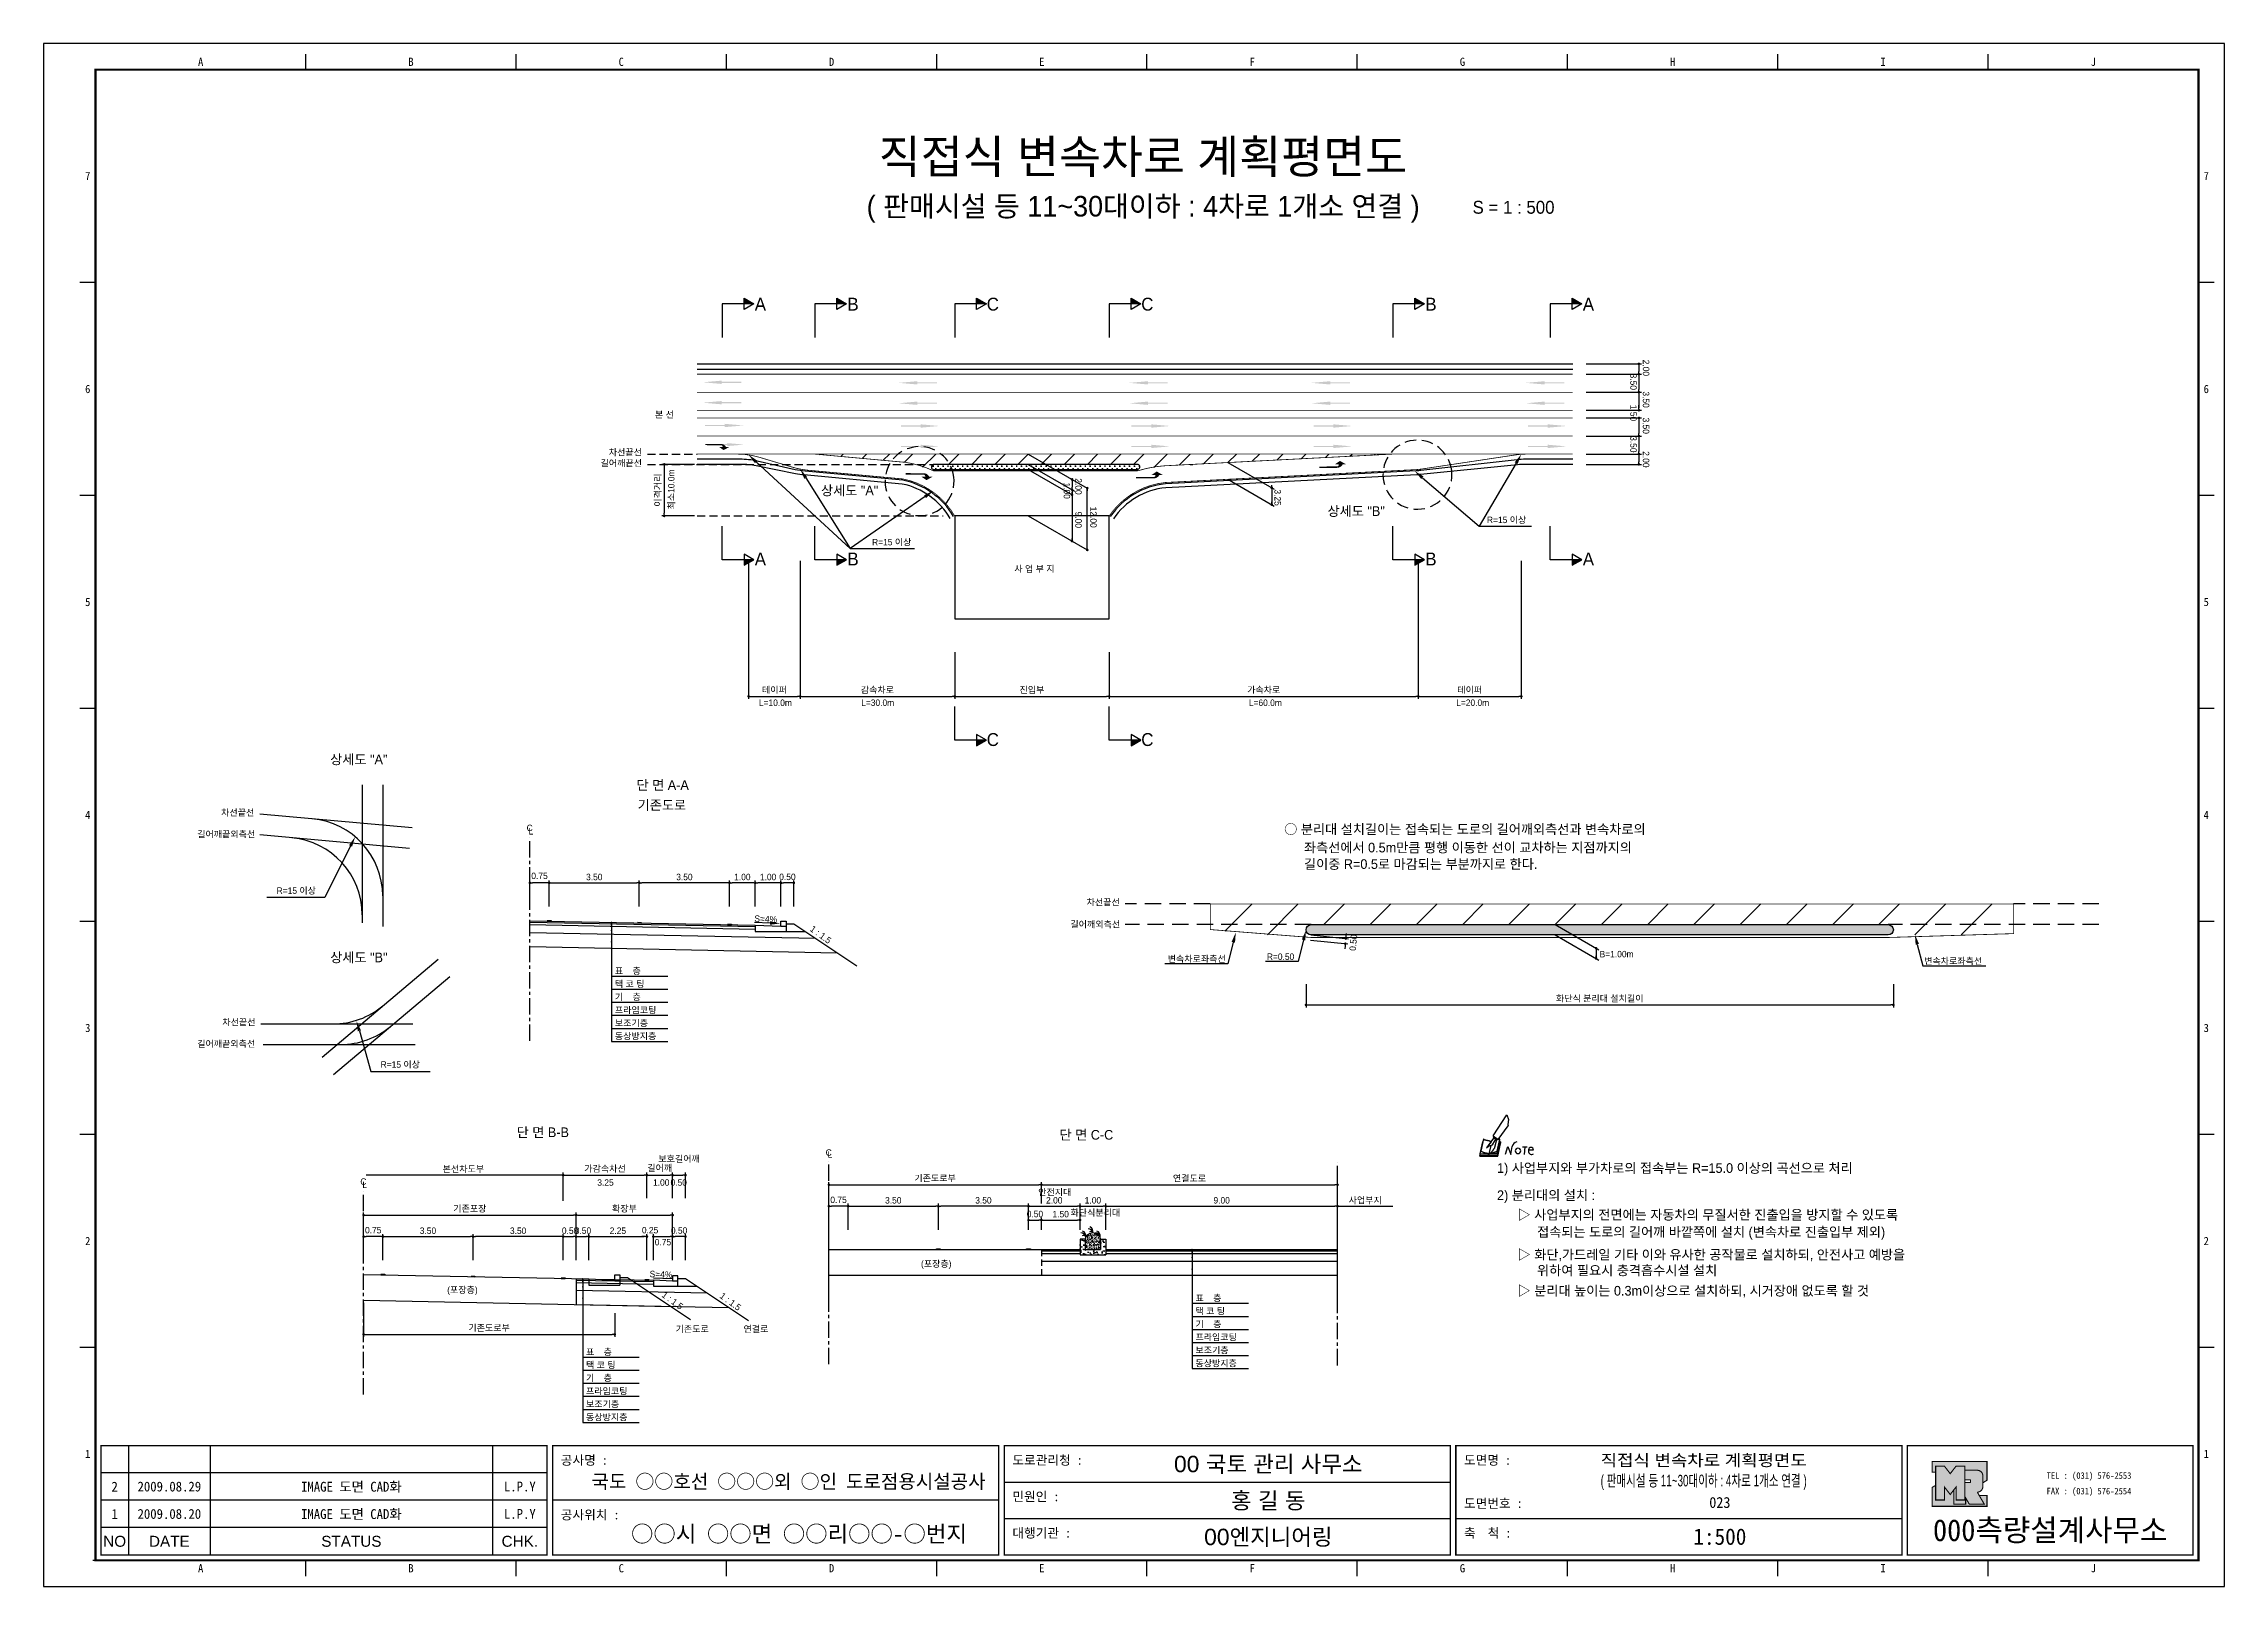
# Model space of a CAD drawing. Header units: millimetres. Extents: x 626 to 1050, y 4 to 303.
import ezdxf
from ezdxf.enums import TextEntityAlignment as Align

# ---------------------------------------------------------------- set-up
doc = ezdxf.new("R2010")
doc.units = ezdxf.units.MM
doc.linetypes.add('CENTER', pattern=[50.8, 31.75, -6.35, 6.35, -6.35])
doc.linetypes.add('HIDDEN', pattern=[9.525, 6.35, -3.175])
for name, color, linetype in [('CC-GSTR-0004', 4, 'Continuous'), ('CM-LANE-0030', 30, 'Continuous'), ('CZ-DIMT-0002', 7, 'Continuous'), ('CZ-EXST-0002', 1, 'Continuous'), ('CZ-LIN1-0007', 7, 'Continuous'), ('CZ-LIN2-0003', 3, 'Continuous'), ('CZ-LINE-0001', 7, 'Continuous'), ('CZ-TEXT-BOX0', 7, 'Continuous'), ('TITLE', 7, 'Continuous')]:
    doc.layers.add(name, color=color, linetype=linetype)
doc.styles.add('견고딕', font='arial.ttf')
doc.styles.add('돋움', font='')
doc.styles.add('돋음체', font='')
doc.styles.get('돋움').set_extended_font_data('Dotum')
doc.styles.get('돋음체').set_extended_font_data('DotumChe')

msp = doc.modelspace()

# ---------------------------------------------------------------- texts
at = {"layer": 'CZ-DIMT-0002', "style": '돋움'}
for s, height, p in [('A', 2.5, (765.37, 252.34)), ('B', 2.5, (783.36, 252.34)), ('C', 2.5, (810.49, 252.34)), ('C', 2.5, (840.49, 252.34)), ('B', 2.5, (895.55, 252.34)), ('A', 2.5, (926.12, 252.34)), ('본 선', 1.25, (746.75, 230.89)), ('길어깨끝선', 1.25, (738.36, 221.5)), ('차선끝선', 1.25, (739.16, 223.59)), ('상세도 "A"', 1.875, (782.7, 216.19)), ('상세도 "B"', 1.875, (881.03, 212.18)), ('R=15 이상', 1.25, (910.24, 210.48)), ('A', 2.5, (765.37, 202.89)), ('B', 2.5, (783.36, 202.89)), ('R=15 이상', 1.25, (790.87, 206.16)), ('B', 2.5, (895.55, 202.89)), ('A', 2.5, (926.12, 202.89)), ('사 업 부 지', 1.25, (818.58, 200.97)), ('L=10.0m', 1.25, (768.29, 175)), ('L=30.0m', 1.25, (788.14, 175)), ('L=60.0m', 1.25, (863.4, 175)), ('L=20.0m', 1.25, (903.65, 175)), ('C', 2.5, (810.49, 167.85)), ('C', 2.5, (840.49, 167.85)), ('차선끝선', 1.25, (663.9, 153.68)), ('길어깨끝외측선', 1.25, (661.67, 149.48)), ('C', 1.25, (720.58, 150.71)), ('L', 1.25, (720.84, 150.05)), ('R=15 이상', 1.25, (675.28, 138.53)), ('차선끝선', 1.25, (831.91, 136.28)), ('차선끝선', 1.25, (664.13, 113)), ('길어깨끝외측선', 1.25, (661.67, 108.82)), ('R=15 이상', 1.25, (695.47, 104.79)), ('C', 1.25, (778.63, 87.71)), ('L', 1.25, (778.89, 87.31)), ('C', 1.25, (688.3, 82.07)), ('L', 1.25, (688.56, 81.42))]:
    msp.add_text(s, height=height, dxfattribs=at).set_placement(p, align=Align.MIDDLE_CENTER)
for s, rotation, p in [('2.00', 270, (936.68, 241.57)), ('3.50', 270, (934.24, 238.87)), ('3.50', 270, (936.68, 235.41)), ('1.50', 270, (934.24, 232.82)), ('3.50', 270, (936.68, 230.34)), ('3.50', 270, (934.24, 226.73)), ('2.00', 270, (936.68, 223.81)), ('최소10.0m', 90, (748.69, 212.49))]:
    msp.add_text(s, height=1.25, rotation=rotation, dxfattribs=at).set_placement(p)
for s, p in [('○ 분리대 설치길이는 접속되는 도로의 길어깨외측선과 변속차로의', (867.05, 150.45)), ('좌측선에서 0.5m만큼 평행 이동한 선이 교차하는 지점까지의', (870.9, 146.89)), ('길이중 R=0.5로 마감되는 부분까지로 한다.', (870.9, 143.69)), ('1) 사업부지와 부가차로의 접속부는 R=15.0 이상의 곡선으로 처리', (908.38, 84.7)), ('2) 분리대의 설치 :', (908.38, 79.43)), ('▷ 사업부지의 전면에는 자동차의 무질서한 진출입을 방지할 수 있도록', (912.36, 75.63)), ('접속되는 도로의 길어깨 바깥쪽에 설치 (변속차로 진출입부 제외)', (916.15, 72.3)), ('▷ 화단,가드레일 기타 이와 유사한 공작물로 설치하되, 안전사고 예방을', (912.36, 67.9)), ('위하여 필요시 충격흡수시설 설치', (916.15, 64.84)), ('▷ 분리대 높이는 0.3m이상으로 설치하되, 시거장애 없도록 할 것', (912.36, 60.89))]:
    msp.add_text(s, height=1.875, dxfattribs=at).set_placement(p, align=Align.MIDDLE_LEFT)
for s, rotation, p in [('S=4%', 357.7094, (766.41, 133.03)), ('1 : 1.5', 323.8881, (777.08, 129.99)), ('S=4%', 357.7094, (746.07, 64.07)), ('1 : 1.5', 323.8881, (748.31, 58.98)), ('1 : 1.5', 323.8881, (759.56, 58.78))]:
    msp.add_text(s, height=1.25, rotation=rotation, dxfattribs=at).set_placement(p, align=Align.MIDDLE_CENTER)
for s, p in [('길어깨외측선', (825.56, 131.37)), ('표    층', (737.12, 122.33)), ('변속차로좌측선', (844.44, 124.66)), ('R=0.50', (863.7, 125.09)), ('B=1.00m', (928.3, 125.59)), ('변속차로좌측선', (991.3, 124.24)), ('기    층', (737.12, 117.27)), ('택 코 팅', (737.12, 119.8)), ('프라임코팅', (737.12, 114.73)), ('보조기층', (737.12, 112.2)), ('동상방지층', (737.12, 109.67)), ('3.25', (733.71, 81.27)), ('1.00', (744.53, 81.27)), ('0.50', (747.92, 81.27)), ('안전지대', (819.3, 79.38)), ('화단식분리대', (825.57, 75.41)), ('사업부지', (879.57, 77.82)), ('(포장층)', (796.55, 65.5)), ('(포장층)', (704.57, 60.43)), ('표    층', (849.83, 58.84)), ('기    층', (849.83, 53.78)), ('택 코 팅', (849.83, 56.31)), ('기존도로', (748.91, 52.83)), ('연결로', (762.1, 52.83)), ('프라임코팅', (849.83, 51.25)), ('표    층', (731.52, 48.38)), ('택 코 팅', (731.52, 45.85)), ('보조기층', (849.83, 48.72)), ('동상방지층', (849.83, 46.19)), ('기    층', (731.52, 43.32)), ('프라임코팅', (731.52, 40.79)), ('보조기층', (731.52, 38.26)), ('동상방지층', (731.52, 35.72))]:
    msp.add_text(s, height=1.25, dxfattribs=at).set_placement(p)
at = {"layer": 'CZ-DIMT-0002', "char_height": 1.25, "attachment_point": 5, "style": '돋움'}
for s, insert, rotation in [('1.00', (824.86, 216.15), 270), ('\\A1;2.00', (827.13, 216.96), 270), ('3.25', (865.79, 214.8), 270), ('9.00', (827.13, 210.49), 270), ('12.00', (830.02, 211), 270), ('\\A1;0.50', (880.49, 128.44), 84.0289)]:
    msp.add_mtext(s, dxfattribs=dict(at, insert=insert, rotation=rotation))
at = {"layer": 'CZ-DIMT-0002', "insert": (707.71, 84.46), "char_height": 1.25, "attachment_point": 5, "style": '돋움'}
msp.add_mtext('본선차도부', dxfattribs=at)
at = {"layer": 'CZ-LINE-0001', "insert": (745.52, 216.25), "char_height": 1.25, "attachment_point": 5, "rotation": 90, "style": '돋움'}
msp.add_mtext('\\A1;이격거리', dxfattribs=at)
at = {"layer": 'CZ-LINE-0001', "char_height": 1.25, "attachment_point": 5, "style": '돋움'}
for s, insert in [('\\A1;테이퍼', (768.09, 177.42)), ('\\A1;감속차로', (788.09, 177.42)), ('\\A1;진입부', (818.09, 177.42)), ('\\A1;가속차로', (863.09, 177.42)), ('\\A1;테이퍼', (903.09, 177.42)), ('\\A1;0.75', (722.49, 141.39)), ('\\A1;3.50', (733.12, 141.17)), ('\\A1;3.50', (750.62, 141.17)), ('\\A1;1.00', (761.87, 141.17)), ('\\A1;1.00', (766.87, 141.17)), ('\\A1;0.50', (770.62, 141.19)), ('\\A1;화단식 분리대 설치길이', (928.31, 117.55)), ('\\A1;가감속차선', (735.21, 84.51)), ('\\A1;길어깨', (745.84, 84.64)), ('\\A1;보호길어깨', (749.59, 86.43)), ('\\A1;기존도로부', (799.29, 82.66)), ('\\A1;연결도로', (848.67, 82.65)), ('\\A1;기존포장', (708.96, 76.76)), ('\\A1;확장부', (738.96, 76.76)), ('\\A1;0.75', (780.54, 78.53)), ('\\A1;3.50', (791.17, 78.43)), ('\\A1;3.50', (808.67, 78.43)), ('\\A1;0.50', (818.67, 75.77)), ('\\A1;2.00', (822.42, 78.43)), ('\\A1;1.50', (823.67, 75.75)), ('\\A1;1.00', (829.92, 78.43)), ('\\A1;9.00', (854.92, 78.43)), ('\\A1;0.75', (690.21, 72.63)), ('\\A1;3.50', (700.84, 72.53)), ('\\A1;3.50', (718.34, 72.53)), ('\\A1;0.50', (728.43, 72.54)), ('\\A1;0.50', (730.93, 72.54)), ('\\A1;2.25', (737.71, 72.53)), ('\\A1;0.25', (743.96, 72.64)), ('\\A1;0.50', (749.59, 72.56)), ('\\A1;0.75', (746.46, 70.31)), ('\\A1;기존도로부', (712.71, 53.62))]:
    msp.add_mtext(s, dxfattribs=dict(at, insert=insert))
at = {"layer": 'CZ-TEXT-BOX0', "style": '돋움'}
for s, p in [('상세도 "A"', (687.41, 164)), ('단 면 A-A', (746.4, 159.03)), ('기존도로', (746.25, 155.14)), ('상세도 "B"', (687.42, 125.57)), ('단 면 B-B', (723.13, 91.64)), ('단 면 C-C', (828.66, 91.15))]:
    msp.add_text(s, height=1.875, dxfattribs=at).set_placement(p, align=Align.MIDDLE_CENTER)
at = {"layer": 'TITLE', "color": 3, "linetype": 'Continuous', "style": '돋음체'}
for s, p in [('A', (656.71, 299.37)), ('B', (697.54, 299.37)), ('C', (738.36, 299.37)), ('D', (779.19, 299.37)), ('E', (820.01, 299.37)), ('F', (860.84, 299.37)), ('G', (901.66, 299.37)), ('H', (942.49, 299.37)), ('I', (983.31, 299.37)), ('J', (1024.14, 299.37)), ('7', (634.79, 277.2)), ('7', (1046.06, 277.2)), ('6', (634.79, 235.87)), ('6', (1046.06, 235.87)), ('5', (634.79, 194.54)), ('5', (1046.06, 194.54)), ('4', (634.79, 153.21)), ('4', (1046.06, 153.21)), ('3', (634.79, 111.88)), ('3', (1046.06, 111.88)), ('2', (634.79, 70.55)), ('2', (1046.06, 70.55)), ('1', (634.79, 29.23)), ('1', (1046.06, 29.23)), ('A', (656.71, 7.04)), ('B', (697.54, 7.04)), ('C', (738.36, 7.04)), ('D', (779.19, 7.04)), ('E', (820.01, 7.04)), ('F', (860.84, 7.04)), ('G', (901.66, 7.04)), ('H', (942.49, 7.04)), ('I', (983.31, 7.04)), ('J', (1024.14, 7.04))]:
    msp.add_text(s, height=1.59, dxfattribs=at).set_placement(p, align=Align.MIDDLE)
at = {"layer": 'TITLE', "style": '돋움'}
for s, height, p in [('직접식 변속차로 계획평면도', 6.5, (839.64, 280.98)), ('( 판매시설 등 11~30대이하 : 4차로 1개소 연결 )', 4, (839.68, 271.35))]:
    msp.add_text(s, height=height, dxfattribs=at).set_placement(p, align=Align.MIDDLE_CENTER)
msp.add_text('S = 1 : 500', height=2.5, dxfattribs=at).set_placement((903.63, 271.14), align=Align.MIDDLE_LEFT)
at = {"layer": 'TITLE', "style": '돋음체'}
for s, p in [('공사명 : ', (726.63, 27.12)), ('도로관리청 :', (814.3, 27.12)), ('도면명 :', (901.97, 27.12)), ('민원인 :', (814.3, 20.05)), ('공사위치 :', (726.63, 16.51)), ('도면번호 :', (901.97, 18.73)), ('대행기관 :', (814.3, 12.98)), ('축  척 :', (901.97, 12.98))]:
    msp.add_text(s, height=1.804, dxfattribs=at).set_placement(p)
at = {"layer": 'TITLE', "color": 7, "linetype": 'Continuous'}
for s, height, style, p in [('국도 ○○호선 ○○○외 ○인 도로점용시설공사', 2.7, '돋음체', (770.84, 23.91)), ('00 국토 관리 사무소', 3.1832, '견고딕', (863.97, 27.3)), ('홍 길 동', 3.183, '견고딕', (863.97, 20.23)), ('○○시 ○○면 ○○리○○-○번지', 3.1832, '돋음체', (772.87, 13.75)), ('00엔지니어링', 3.183, '견고딕', (863.97, 13.15))]:
    msp.add_text(s, height=height, dxfattribs=dict(at, style=style)).set_placement(p, align=Align.MIDDLE)
at = {"layer": 'TITLE', "style": '돋움'}
for s, width, p, p2 in [('( 판매시설 등 11~30대이하 : 4차로 1개소 연결 )', 0.580258, (928.5, 22.92), (968.5, 22.92)), ('직접식 변속차로 계획평면도', 1.010039, (928.5, 26.87), (968.5, 26.87))]:
    msp.add_text(s, height=2.25, dxfattribs=dict(at, width=width)).set_placement(p, p2, align=Align.FIT)
at = {"layer": 'TITLE', "color": 180, "style": '돋음체'}
for s, p in [('TEL : (031) 576-2553', (1015.07, 24.39)), ('FAX : (031) 576-2554', (1015.07, 21.37))]:
    msp.add_text(s, height=1.2733, dxfattribs=at).set_placement(p)
at = {"layer": 'TITLE', "color": 1, "linetype": 'Continuous', "style": '돋음체'}
msp.add_text('2', height=1.91, dxfattribs=at).set_placement((640.02, 22.88), align=Align.MIDDLE)
at = {"layer": 'TITLE', "linetype": 'Continuous'}
for s, height, style, p in [('2009.08.29', 1.91, '돋음체', (650.63, 22.88)), ('L.P.Y', 1.91, '돋음체', (718.67, 22.88)), ('1', 1.91, '돋음체', (640.02, 17.57)), ('2009.08.20', 1.91, '돋음체', (650.63, 17.57)), ('L.P.Y', 1.91, '돋음체', (718.67, 17.57)), ('023', 2.122, '돋음체', (951.64, 19.79)), ('NO', 2.122, '견고딕', (640.02, 12.27)), ('DATE', 2.122, '견고딕', (650.63, 12.27)), ('STATUS', 2.122, '견고딕', (685.97, 12.27)), ('CHK.', 2.122, '견고딕', (718.67, 12.27)), ('1:500', 3.183, '돋음체', (951.64, 13.15))]:
    msp.add_text(s, height=height, dxfattribs=dict(at, style=style)).set_placement(p, align=Align.MIDDLE)
at = {"layer": 'TITLE', "style": '돋음체'}
for p in [(685.97, 22.88), (685.97, 17.57)]:
    msp.add_text('IMAGE 도면 CAD화', height=1.9099, dxfattribs=at).set_placement(p, align=Align.MIDDLE)
at = {"layer": 'TITLE', "color": 180, "style": '돋음체'}
msp.add_text('000측량설계사무소', height=4.244, dxfattribs=at).set_placement((1015.77, 12.3), align=Align.CENTER)

# ---------------------------------------------------------------- blocks, each defined once
blk = doc.blocks.new('note')
for p, q in [((0.85, 3.5), (3.53, 7.57)), ((1.8, 2.79), (3.74, 5.46)), ((3.53, 7.57), (3.8, 6.64)), ((3.8, 6.64), (3.69, 5.72)), ((3.69, 5.72), (3.74, 5.46)), ((-1.24, 2.36), (-1.77, 0)), ((-1.77, 0), (1.77, 0)), ((-1.77, 0), (-1.77, -0.3)), ((-1.53, 0.52), (-1.55, 0.54)), ((-1.01, 2.9), (-1.53, 0.52)), ((-1.48, 0.48), (-1.53, 0.52)), ((-1.43, 0.44), (-1.48, 0.48)), ((-1.38, 0.41), (-1.43, 0.44)), ((-1.33, 0.4), (-1.38, 0.41)), ((-1.27, 0.37), (-1.33, 0.4)), ((-1.22, 0.35), (-1.27, 0.37)), ((-1.13, 2.36), (-1.24, 2.36)), ((-1.17, 0.33), (-1.22, 0.35)), ((-1.12, 0.32), (-1.17, 0.33)), ((-1.02, 0.25), (-1.12, 0.32)), ((-0.97, 0.22), (-1.02, 0.25)), ((-1, 2.9), (-1.01, 2.9)), ((-0.98, 2.85), (-1, 2.9)), ((-0.95, 2.8), (-0.98, 2.85)), ((-0.93, 0.21), (-0.97, 0.22)), ((-0.9, 2.75), (-0.95, 2.8)), ((-0.88, 0.19), (-0.93, 0.21)), ((-0.85, 2.72), (-0.9, 2.75)), ((-0.8, 0.18), (-0.88, 0.19)), ((-0.79, 2.69), (-0.85, 2.72)), ((-0.75, 0.17), (-0.8, 0.18)), ((-0.74, 2.68), (-0.79, 2.69)), ((-0.7, 0.16), (-0.75, 0.17)), ((-0.69, 2.65), (-0.74, 2.68)), ((-0.64, 0.15), (-0.7, 0.16)), ((-0.64, 2.65), (-0.69, 2.65)), ((-0.59, 2.63), (-0.64, 2.65)), ((-0.58, 0.14), (-0.64, 0.15)), ((-0.54, 2.62), (-0.59, 2.63)), ((-0.53, 0.13), (-0.58, 0.14)), ((-0.48, 2.61), (-0.54, 2.62)), ((-0.48, 0.12), (-0.53, 0.13)), ((-0.43, 2.61), (-0.48, 2.61)), ((-0.43, 0.11), (-0.48, 0.12)), ((0.75, 2.77), (-0.46, 1.16)), ((0.37, 2.24), (-0.46, 1.16)), ((-0.46, 1.16), (-0.08, 1.47)), ((-0.38, 2.59), (-0.43, 2.61)), ((-0.38, 0.08), (-0.43, 0.11)), ((-0.33, 2.59), (-0.38, 2.59)), ((-0.29, 0.06), (-0.38, 0.08)), ((-0.27, 2.58), (-0.33, 2.59)), ((-0.23, 0.05), (-0.29, 0.06)), ((-0.22, 2.57), (-0.27, 2.58)), ((-0.16, 0.04), (-0.23, 0.05)), ((-0.17, 2.56), (-0.22, 2.57)), ((-0.12, 2.55), (-0.17, 2.56)), ((-0.11, 0.03), (-0.16, 0.04)), ((-0.07, 2.53), (-0.12, 2.55)), ((-0.04, 0.02), (-0.11, 0.03)), ((-0.08, 1.47), (0.72, 1.75)), ((-0.01, 2.51), (-0.07, 2.53)), ((-0.05, -0.3), (-0.05, 0)), ((0, 0), (-0.04, 0.02)), ((0.04, 2.5), (-0.01, 2.51)), ((0.37, 1.63), (0, 0)), ((0, 0), (1.6, 0.53)), ((0, 0), (1.65, 0.18)), ((0, 0.01), (0.06, 0.04)), ((0, -0.3), (0, 0)), ((0.09, 2.48), (0.04, 2.5)), ((0.05, -0.3), (0.05, 0)), ((0.06, 0.04), (0.11, 0.07)), ((0.14, 2.48), (0.09, 2.48)), ((0.11, 0.07), (0.16, 0.09)), ((0.2, 2.47), (0.14, 2.48)), ((0.16, 0.09), (0.21, 0.12)), ((0.26, 2.43), (0.18, 2.46)), ((0.21, 0.12), (0.27, 0.14)), ((0.34, 2.4), (0.26, 2.43)), ((0.27, 0.14), (0.36, 0.19)), ((0.45, 2.37), (0.34, 2.4)), ((0.36, 0.19), (0.41, 0.22)), ((0.41, 0.22), (0.46, 0.27)), ((0.46, 0.27), (0.51, 0.3)), ((0.51, 0.3), (0.56, 0.34)), ((0.56, 0.34), (0.6, 0.4)), ((0.6, 0.4), (0.64, 0.45)), ((0.64, 0.45), (0.67, 0.51)), ((0.67, 0.51), (0.74, 0.58)), ((0.72, 1.75), (1.16, 2.53)), ((0.74, 0.58), (0.79, 0.63)), ((1, 3.1), (0.75, 2.77)), ((0.79, 0.63), (0.83, 0.68)), ((0.83, 0.68), (0.86, 0.73)), ((0.85, 3.5), (1.8, 2.79)), ((1, 3.4), (0.85, 3.21)), ((0.85, 3.21), (1.52, 2.71)), ((0.86, 0.73), (0.89, 0.79)), ((0.89, 0.84), (0.92, 0.89)), ((0.89, 0.79), (0.89, 0.84)), ((0.92, 0.89), (0.96, 0.95)), ((0.96, 0.95), (1.01, 0.97)), ((1.47, 2.74), (1.01, 0.97)), ((1.16, 2.53), (1.37, 2.82)), ((2.13, 2.84), (1.44, 2.63)), ((1.52, 2.71), (1.66, 2.9)), ((1.6, 0.53), (2.13, 2.84)), ((1.65, 0.18), (2.19, 2.48)), ((1.77, 0), (2.3, 2.36)), ((1.77, -0.3), (2.3, 2.07)), ((1.77, -0.38), (2.3, 1.99)), ((1.77, -0.44), (2.3, 1.93)), ((1.77, 0), (1.77, -0.3)), ((2.19, 2.48), (2.04, 2.47)), ((2.3, 2.36), (2.16, 2.36)), ((2.3, 2.36), (2.3, 2.07)), ((3.21, -0.08), (3.68, 1.4)), ((3.68, 1.4), (4.26, -0.14)), ((4.26, -0.14), (4.56, 1.44)), ((6.55, 1.34), (7.46, 1.34)), ((7.01, 1.34), (6.87, -0.11)), ((7.71, 0.77), (7.71, 0.55)), ((7.71, 0.77), (8.67, 0.77)), ((-1.77, -0.3), (1.77, -0.3)), ((-1.77, -0.43), (-1.77, -0.3)), ((-1.77, -0.37), (1.77, -0.37)), ((-1.77, -0.43), (1.77, -0.43))]:
    blk.add_line(p, q)
for centre, major_axis, start_param, end_param in [((0.4, 2.31), (0.0702, 0.0702), 3.283946, 6.425539), ((5.68, 1.23), (-0.806, 0.806), -0.591174, 0.597824), ((5.66, 0.58), (-0.378, 0.378), 3.926991, 10.210176), ((8.3, 0.49), (0.422, 0.422), 2.265602, 4.634911), ((8.19, 0.77), (-0.342, 0.342), 3.926991, 7.068583)]:
    blk.add_ellipse(centre, major_axis=major_axis, ratio=1, start_param=start_param, end_param=end_param)
blk = doc.blocks.new('_Dot')
at = {"color": 0, "linetype": 'ByBlock', "lineweight": -2}
blk.add_line((-0.5, 0), (-1, 0), dxfattribs=at)
at = {"color": 0, "linetype": 'ByBlock', "const_width": 0.5}
blk.add_lwpolyline([(-0.25, 0, 1), (0.25, 0, 1)], format="xyb", close=True, dxfattribs=at)

# ---------------------------------------------------------------- hatches: boundary and pattern name
at = {"layer": 'CM-LANE-0030'}
h = msp.add_hatch(dxfattribs=at)
h.set_pattern_fill('ANSI31', color=256, style=0)
h.set_pattern_definition([(45, (627.8422, 33.719), (-2.245064, 2.245064), [])])
h.paths.add_polyline_path([(838.54, 221.25, -0.830663), (838.72, 220.29, 0.001236), (838.63, 220.25), (840.15, 220.25, -0.050333), (843.75, 220.97), (888.15, 223.25), (775.96, 223.25), (793.53, 221.64, -0.062108), (797.83, 220.25), (798.95, 220.25, 0.001633), (798.84, 220.31, -0.783474), (799.07, 221.25)])
at = {"layer": 'CZ-EXST-0002'}
h = msp.add_hatch(dxfattribs=at)
h.set_pattern_fill('AR-SAND', color=256, scale=0.01, style=0)
h.set_pattern_definition([(37.5, (-280.7004, 3551.72677), (-0.016000313, 0.489413237), [0, -0.38608, 0, -0.4318, 0, -0.41275]), (7.5, (-280.7004, 3551.7268), (0.44952328, 0.7168251), [0, -0.20828, 0, -0.34798, 0, -0.13335]), (327.5, (-281.0128, 3551.72677), (0.79099237, 0.001437185), [0, -0.127, 0, -0.4572, 0, -0.5969]), (317.5, (-281.0128, 3551.7268), (0.76355645, 0.22292932), [0, -0.0635, 0, -0.29972, 0, -0.3429])])
edge = h.paths.add_edge_path()
edge.add_ellipse((829.92, 70.88), major_axis=(-1.5, 0), ratio=0.829212, start_angle=180, end_angle=360)
edge.add_line((828.42, 70.88), (828.42, 68.88))
edge.add_line((828.42, 68.88), (831.42, 68.88))
edge.add_line((831.42, 68.88), (831.42, 70.88))
h = msp.add_hatch(dxfattribs=at)
h.set_pattern_fill('AR-CONC', color=256, scale=0.01, style=0)
h.set_pattern_definition([(50, (-280.7004, 3551.7268), (1.8218467, -0.15939086), [0.1905, -2.0955]), (355, (-280.7004, 3551.7268), (-0.3524283, 1.9105664), [0.1524, -1.6764]), (100.451, (-280.5486, 3551.7135), (1.469425, 1.7511669), [0.1619, -1.7809]), (46.1842, (-280.7004, 3552.2348), (2.7107904, -0.4204233), [0.28575, -3.14325]), (96.6356, (-280.4745, 3552.1997), (2.3740423, 2.4742556), [0.24285, -2.67135]), (351.184, (-280.7004, 3552.2348), (2.374046, 2.4742512), [0.2286, -2.5146]), (21, (-280.4464, 3552.1078), (1.5161488, -1.0226552), [0.1905, -2.0955]), (326, (-280.4464, 3552.1078), (0.6180203, 1.8418797), [0.1524, -1.6764]), (71.4514, (-280.32, 3552.0226), (2.1341649, 0.8192286), [0.1619, -1.7809]), (37.5, (-280.7004, 3551.7268), (0.03088603, 0.84555039), [0, -1.65608, 0, -1.7018, 0, -1.68275]), (7.5, (-280.7004, 3551.7268), (0.66819663, 1.00180575), [0, -0.97028, 0, -1.61798, 0, -0.64135]), (327.5, (-281.2668, 3551.7268), (1.35590595, -0.05728744), [0, -0.635, 0, -1.9812, 0, -2.6289]), (317.5, (-281.5208, 3551.7268), (1.4812918, 0.2542649), [0, -0.8255, 0, -1.31572, 0, -1.8669])])
h.paths.add_polyline_path([(832.42, 67.88), (832.42, 70.88), (831.42, 70.88), (831.42, 68.88), (828.42, 68.88), (828.42, 70.88), (827.42, 70.88), (827.42, 67.88)])
at = {"layer": 'CZ-LIN1-0007'}
for points in [[(757.84, 237.5), (757.84, 237.29), (761.67, 237.29), (761.67, 237.07), (757.84, 237.07), (757.84, 236.86), (754.19, 237.18)], [(795.86, 237.39), (795.86, 237.18), (799.68, 237.18), (799.68, 236.97), (795.86, 236.97), (795.86, 236.75), (792.21, 237.07)], [(840.63, 237.39), (840.63, 237.18), (844.45, 237.18), (844.45, 236.97), (840.63, 236.97), (840.63, 236.75), (836.98, 237.07)], [(876, 237.39), (876, 237.18), (879.82, 237.18), (879.82, 236.97), (876, 236.97), (876, 236.75), (872.35, 237.07)], [(917.63, 237.39), (917.63, 237.18), (921.46, 237.18), (921.46, 236.97), (917.63, 236.97), (917.63, 236.75), (913.98, 237.07)], [(757.84, 233.54), (757.84, 233.33), (761.67, 233.33), (761.67, 233.11), (757.84, 233.11), (757.84, 232.9), (754.19, 233.22)], [(795.86, 233.44), (795.86, 233.22), (799.68, 233.22), (799.68, 233.01), (795.86, 233.01), (795.86, 232.79), (792.21, 233.11)], [(840.63, 233.44), (840.63, 233.22), (844.45, 233.22), (844.45, 233.01), (840.63, 233.01), (840.63, 232.79), (836.98, 233.11)], [(876, 233.44), (876, 233.22), (879.82, 233.22), (879.82, 233.01), (876, 233.01), (876, 232.79), (872.35, 233.11)], [(917.63, 233.44), (917.63, 233.22), (921.46, 233.22), (921.46, 233.01), (917.63, 233.01), (917.63, 232.79), (913.98, 233.11)], [(758.45, 229.12), (758.45, 228.91), (754.63, 228.91), (754.63, 228.7), (758.45, 228.7), (758.45, 228.48), (762.1, 228.8)], [(796.46, 229.02), (796.46, 228.8), (792.64, 228.8), (792.64, 228.59), (796.46, 228.59), (796.46, 228.37), (800.11, 228.7)], [(841.24, 229.02), (841.24, 228.8), (837.41, 228.8), (837.41, 228.59), (841.24, 228.59), (841.24, 228.37), (844.89, 228.7)], [(876.61, 229.02), (876.61, 228.8), (872.78, 228.8), (872.78, 228.59), (876.61, 228.59), (876.61, 228.37), (880.26, 228.7)], [(918.24, 229.02), (918.24, 228.8), (914.42, 228.8), (914.42, 228.59), (918.24, 228.59), (918.24, 228.37), (921.89, 228.7)], [(757.81, 225.2, -0.267976), (758.72, 224.6), (759.27, 224.6), (758.24, 224.02), (757.41, 224.59), (758.02, 224.6, 0.504994), (757.75, 224.96), (754.69, 224.98), (754.7, 225.22)], [(758.94, 225.38), (758.94, 225.18), (755.51, 225.18), (755.51, 224.99), (758.94, 224.99), (758.94, 224.8), (762.21, 225.09)], [(796.46, 225.06), (796.46, 224.84), (792.64, 224.84), (792.64, 224.63), (796.46, 224.63), (796.46, 224.42), (800.11, 224.74)], [(841.24, 225.06), (841.24, 224.84), (837.41, 224.84), (837.41, 224.63), (841.24, 224.63), (841.24, 224.42), (844.89, 224.74)], [(876.61, 225.06), (876.61, 224.84), (872.78, 224.84), (872.78, 224.63), (876.61, 224.63), (876.61, 224.42), (880.26, 224.74)], [(918.24, 225.06), (918.24, 224.84), (914.42, 224.84), (914.42, 224.63), (918.24, 224.63), (918.24, 224.42), (921.89, 224.74)], [(877.4, 220.58, 0.267976), (878.43, 221.27), (879.06, 221.27), (877.89, 221.92), (876.94, 221.28), (877.64, 221.27, -0.504994), (877.33, 220.85), (873.87, 220.83), (873.87, 220.56)], [(797.13, 219.53, -0.267976), (798.16, 218.85), (798.79, 218.85), (797.61, 218.19), (796.67, 218.84), (797.36, 218.84, 0.504994), (797.05, 219.26), (793.59, 219.28), (793.59, 219.55)], [(841.81, 218.53, 0.267976), (842.84, 219.21), (843.47, 219.21), (842.3, 219.87), (841.36, 219.22), (842.05, 219.22, -0.504994), (841.74, 218.8), (838.28, 218.78), (838.28, 218.51)], [(724.74, 132.6), (724.74, 132.72), (723.99, 132.74), (723.99, 132.61)], [(742.24, 132.25), (742.24, 132.37), (741.49, 132.39), (741.49, 132.26)], [(759.74, 131.9), (759.74, 132.02), (758.99, 132.04), (758.99, 131.91)], [(800.29, 68.88), (800.29, 69.01), (799.54, 69.01), (799.54, 68.88)], [(817.79, 68.88), (817.79, 69.01), (817.04, 69.01), (817.04, 68.88)], [(692.46, 63.96), (692.46, 64.09), (691.71, 64.1), (691.71, 63.98)], [(709.96, 63.61), (709.96, 63.74), (709.21, 63.75), (709.21, 63.63)], [(727.46, 63.26), (727.46, 63.39), (726.71, 63.4), (726.71, 63.28)], [(743.71, 62.94), (743.71, 63.06), (742.96, 63.08), (742.96, 62.95)]]:
    msp.add_hatch(color=256, dxfattribs=at).paths.add_polyline_path(points)
at = {"layer": 'CZ-LIN2-0003'}
h = msp.add_hatch(dxfattribs=at)
h.set_pattern_fill('CROSS', color=256, scale=0.075, style=0)
h.set_pattern_definition([(0, (627.84217, 33.719), (0.47625, 0.47625), [0.238125, -0.714375]), (90, (627.96124, 33.59994), (-0.47625, 0.47625), [0.238125, -0.714375])])
h.paths.add_polyline_path([(838.63, 220.25, -0.001236), (838.72, 220.29, 0.830663), (838.54, 221.25), (799.07, 221.25, 0.783474), (798.84, 220.31, -0.001633), (798.95, 220.25)])
h = msp.add_hatch(dxfattribs=at)
h.set_pattern_fill('CROSS', color=256, scale=0.15, style=0)
h.set_pattern_definition([(0, (559.6542, 616.0732), (0.9525, 0.9525), [0.47625, -1.42875]), (90, (559.8923, 615.8351), (-0.9525, 0.9525), [0.47625, -1.42875])])
h.paths.add_polyline_path([(984.32, 131.94), (872.3, 131.94, 1), (872.3, 129.94), (984.32, 129.94, 1)])
at = {"layer": 'CZ-LINE-0001'}
for points in [[(762.21, 253.52), (762.21, 252.42), (764.12, 252.42)], [(780.2, 253.52), (780.2, 252.42), (782.1, 252.42)], [(807.33, 253.52), (807.33, 252.42), (809.24, 252.42)], [(837.33, 253.52), (837.33, 252.42), (839.24, 252.42)], [(892.39, 253.52), (892.39, 252.42), (894.3, 252.42)], [(922.96, 253.52), (922.96, 252.42), (924.86, 252.42)], [(764.12, 202.75), (762.21, 202.75), (762.21, 201.66)], [(782.1, 202.75), (780.2, 202.75), (780.2, 201.66)], [(894.3, 202.75), (892.39, 202.75), (892.39, 201.66)], [(924.86, 202.75), (922.96, 202.75), (922.96, 201.66)], [(809.24, 167.72), (807.33, 167.72), (807.33, 166.62)], [(839.24, 167.72), (837.33, 167.72), (837.33, 166.62)]]:
    msp.add_hatch(color=256, dxfattribs=at).paths.add_polyline_path(points)
at = {"layer": 'TITLE', "ltscale": 150}
h = msp.add_hatch(color=8, dxfattribs=at)
edge = h.paths.add_edge_path()
edge.add_line((1003.5, 27.75), (992.83, 27.75))
edge.add_line((992.83, 27.75), (992.83, 25.67))
edge.add_line((992.83, 25.67), (993.54, 25.67))
edge.add_line((993.54, 25.67), (993.54, 26.85))
edge.add_line((993.54, 26.85), (995.23, 26.85))
edge.add_line((995.23, 26.85), (996.36, 25.39))
edge.add_line((996.36, 25.39), (997.49, 26.85))
edge.add_line((997.49, 26.85), (999.18, 26.85))
edge.add_line((999.18, 26.85), (999.18, 26.05))
edge.add_line((999.18, 26.05), (1001.62, 26.05))
edge.add_arc((1001.62, 24.98), 1.07, 0, 90, ccw=False)
edge.add_line((1002.69, 24.98), (1002.69, 23.61))
edge.add_line((1002.69, 23.61), (1003.5, 24.12))
edge.add_line((1003.5, 24.12), (1003.5, 27.75))
h.paths.add_polyline_path([(997.04, 22.23), (996.36, 21.35), (995.23, 22.8), (995.23, 20.29), (993.54, 20.29), (993.54, 23.14), (992.83, 22.7), (992.83, 19.06), (1003.5, 19.06), (1003.5, 21.14), (1002, 21.14), (1002.96, 19.49), (1000.05, 19.49), (999.35, 20.7), (999.35, 19.49), (997.04, 19.49)])
msp.add_hatch(color=5, dxfattribs=at).paths.add_polyline_path([(999.18, 26.85), (997.49, 26.85), (996.36, 25.39), (995.23, 26.85), (993.54, 26.85), (993.54, 20.29), (995.23, 20.29), (995.23, 22.8), (996.36, 21.35), (997.49, 22.8), (997.49, 20.29), (999.18, 20.29)])
h = msp.add_hatch(color=161, dxfattribs=at)
edge = h.paths.add_edge_path()
edge.add_arc((1001.62, 24.98), 1.07, 360, 450)
edge.add_line((1001.62, 26.05), (999.18, 26.05))
edge.add_line((999.18, 26.05), (999.18, 24.2))
edge.add_line((999.18, 24.2), (1000.18, 24.2))
edge.add_arc((1000.18, 24.08), 0.113, 0, 90, ccw=False)
edge.add_line((1000.29, 24.08), (1000.29, 23.77))
edge.add_arc((1000.18, 23.77), 0.113, 270, 360, ccw=False)
edge.add_line((1000.18, 23.66), (999.18, 23.66))
edge.add_line((999.18, 23.66), (999.18, 20.29))
edge.add_line((999.18, 20.29), (997.49, 20.29))
edge.add_line((997.49, 20.29), (997.49, 22.8))
edge.add_line((997.49, 22.8), (997.04, 22.23))
edge.add_line((997.04, 22.23), (997.04, 19.49))
edge.add_line((997.04, 19.49), (999.35, 19.49))
edge.add_line((999.35, 19.49), (999.35, 20.7))
edge.add_line((999.35, 20.7), (1000.05, 19.49))
edge.add_line((1000.05, 19.49), (1002.96, 19.49))
edge.add_line((1002.96, 19.49), (1001.62, 21.81))
edge.add_arc((1001.62, 22.88), 1.07, 270, 360)
edge.add_line((1002.69, 22.88), (1002.69, 24.98))

# ---------------------------------------------------------------- linework, layer by layer
at = {"color": 0, "linetype": 'ByBlock', "lineweight": -2}
for p, q in [((935.92, 240.5), (935.92, 240.25)), ((935.92, 239), (935.92, 239.25)), ((935.92, 238.5), (935.92, 238.25)), ((935.92, 235.5), (935.92, 235.75)), ((935.92, 235), (935.92, 234.75)), ((935.92, 232), (935.92, 232.25)), ((935.92, 232), (935.92, 232.25)), ((935.92, 230), (935.92, 229.75)), ((935.92, 230), (935.92, 229.75)), ((935.92, 227), (935.92, 227.25)), ((935.92, 226.5), (935.92, 226.25)), ((935.92, 223.5), (935.92, 223.75)), ((935.92, 223), (935.92, 222.75)), ((935.92, 221.5), (935.92, 221.75)), ((825.87, 218.1), (825.87, 217.85)), ((825.87, 216.6), (825.87, 216.85)), ((825.87, 216.1), (825.87, 215.85)), ((828.83, 216.39), (828.83, 216.14)), ((864.64, 216.95), (864.64, 217.2)), ((864.64, 216.45), (864.64, 216.2)), ((825.87, 215.6), (825.87, 215.85)), ((864.63, 213.7), (864.63, 213.95)), ((825.87, 206.6), (825.87, 206.85)), ((828.83, 204.89), (828.83, 205.14)), ((878.9, 127.99), (878.87, 127.74)), ((879.06, 129.48), (879.08, 129.73)), ((927.61, 127.11), (927.61, 126.86)), ((927.61, 125.61), (927.61, 125.86)), ((726.84, 83.31), (726.59, 83.31)), ((877.67, 77.29), (877.92, 77.29))]:
    msp.add_line(p, q, dxfattribs=at)
at = {"color": 0, "linetype": 'ByBlock', "const_width": 0.25}
for points in [[(935.92, 240.63, 1), (935.92, 240.88, 1)], [(935.92, 238.88, 1), (935.92, 238.63, 1)], [(935.92, 238.63, 1), (935.92, 238.88, 1)], [(935.92, 235.38, 1), (935.92, 235.13, 1)], [(935.92, 235.13, 1), (935.92, 235.38, 1)], [(935.92, 231.88, 1), (935.92, 231.63, 1)], [(935.92, 231.88, 1), (935.92, 231.63, 1)], [(935.92, 230.13, 1), (935.92, 230.38, 1)], [(935.92, 230.13, 1), (935.92, 230.38, 1)], [(935.92, 226.88, 1), (935.92, 226.63, 1)], [(935.92, 226.63, 1), (935.92, 226.88, 1)], [(935.92, 223.13, 1), (935.92, 223.38, 1)], [(935.92, 223.38, 1), (935.92, 223.13, 1)], [(935.92, 221.38, 1), (935.92, 221.13, 1)], [(825.87, 218.22, 1), (825.87, 218.47, 1)], [(825.87, 216.47, 1), (825.87, 216.22, 1)], [(825.87, 216.22, 1), (825.87, 216.47, 1)], [(828.83, 216.52, 1), (828.83, 216.77, 1)], [(864.64, 216.58, 1), (864.64, 216.83, 1)], [(864.64, 216.83, 1), (864.64, 216.58, 1)], [(825.87, 215.47, 1), (825.87, 215.22, 1)], [(864.63, 213.57, 1), (864.63, 213.32, 1)], [(825.87, 206.47, 1), (825.87, 206.22, 1)], [(828.83, 204.77, 1), (828.83, 204.52, 1)], [(878.91, 128.12, 1), (878.94, 128.36, 1)], [(879.04, 129.36, 1), (879.02, 129.11, 1)], [(927.61, 127.23, 1), (927.61, 127.48, 1)], [(927.61, 125.48, 1), (927.61, 125.23, 1)], [(726.96, 83.31, 1), (727.21, 83.31, 1)], [(877.54, 77.29, 1), (877.29, 77.29, 1)]]:
    msp.add_lwpolyline(points, format="xyb", close=True, dxfattribs=at)
at = {"layer": 'CC-GSTR-0004'}
for p, q in [((764.37, 131.81), (769.37, 131.61)), ((764.37, 131.81), (764.37, 130.61)), ((769.37, 132.61), (770.37, 132.61)), ((769.37, 131.61), (769.37, 132.61)), ((769.37, 131.61), (770.37, 131.61)), ((770.37, 132.61), (770.37, 130.61)), ((764.37, 130.61), (770.37, 130.61))]:
    msp.add_line(p, q, dxfattribs=at)
for points in [[(753.09, 240.75), (923.09, 240.75)], [(753.09, 239.75), (923.09, 239.75)], [(749.34, 62.77), (748.34, 62.77), (744.59, 62.92), (744.59, 61.77), (749.34, 61.77), (749.34, 63.77), (748.34, 63.77), (748.34, 62.77)]]:
    msp.add_lwpolyline(points, dxfattribs=at)
for points in [[(802.88, 211.13, 0.214554), (793.03, 218.17), (774.04, 219.92), (774.04, 219.92, -0.032516), (772.12, 220.22), (772.12, 220.22), (764.72, 221.89, 0.055483), (761.42, 222.25), (753.09, 222.25)], [(802.23, 210.75, 0.213816), (792.92, 217.43), (773.8, 219.19), (773.8, 219.19, -0.026776), (772.21, 219.42), (772.21, 219.42), (764.56, 220.96, 0.049732), (761.6, 221.25), (753.09, 221.25)], [(923.09, 222.25), (913.93, 222.25, 0.028028), (912.26, 222.16), (893.56, 220.06), (893.56, 220.06, -0.015157), (892.65, 219.98), (892.65, 219.98), (844.01, 217.48, 0.221504), (833.3, 211.11)], [(923.09, 221.25), (913.84, 221.25, 0.02497), (912.35, 221.18), (893.5, 219.29, -0.0121), (892.78, 219.24), (844.07, 216.73, 0.221166), (833.92, 210.69)]]:
    msp.add_lwpolyline(points, format="xyb", dxfattribs=at)
at = {"layer": 'CM-LANE-0030'}
for p, q in [((855.55, 130.69), (860.81, 135.94)), ((863.79, 129.94), (869.79, 135.94)), ((874.77, 131.94), (878.77, 135.94)), ((883.75, 131.94), (887.75, 135.94)), ((892.73, 131.94), (896.73, 135.94)), ((901.71, 131.94), (905.71, 135.94)), ((910.69, 131.94), (914.69, 135.94)), ((919.67, 131.94), (923.67, 135.94)), ((928.65, 131.94), (932.65, 135.94)), ((937.63, 131.94), (941.63, 135.94)), ((946.61, 131.94), (950.61, 135.94)), ((955.59, 131.94), (959.59, 135.94)), ((964.57, 131.94), (968.57, 135.94)), ((973.55, 131.94), (977.55, 135.94)), ((982.53, 131.94), (986.53, 135.94)), ((989.51, 129.94), (995.51, 135.94)), ((998.49, 129.94), (1004.49, 135.94))]:
    msp.add_line(p, q, dxfattribs=at)
at = {"layer": 'CM-LANE-0030', "const_width": 0.15}
for points in [[(753.09, 231.75), (923.09, 231.75)], [(753.09, 230.25), (923.09, 230.25)]]:
    msp.add_lwpolyline(points, dxfattribs=at)
msp.add_lwpolyline([(888.15, 223.25), (775.96, 223.25), (793.53, 221.64, -0.076684), (798.95, 220), (838.63, 220, -0.059037), (843.75, 220.97)], format="xyb", close=True, dxfattribs=at)
at = {"layer": 'CM-LANE-0030'}
msp.add_lwpolyline([(848.8, 221.25), (849.32, 221.25)], dxfattribs=at)
at = {"layer": 'CM-LANE-0030', "const_width": 0.15}
msp.add_lwpolyline([(852.7, 130.98), (872.3, 129.44), (984.32, 129.44), (1008.66, 130.19), (1008.66, 135.94), (852.7, 135.94)], close=True, dxfattribs=at)
at = {"layer": 'CZ-EXST-0002'}
for p, q in [((688.07, 159.08), (688.07, 132.3)), ((692.05, 159.08), (692.05, 131.57)), ((697.76, 150.72), (668.17, 153.35)), ((697.27, 146.74), (668.17, 149.33)), ((680.28, 106.24), (702.83, 125.23)), ((682.48, 102.87), (705.08, 121.9)), ((668.4, 112.67), (697.88, 112.67)), ((668.82, 108.67), (698.36, 108.67)), ((778.67, 68.88), (819.92, 68.88)), ((688.34, 64.05), (732.09, 63.17)), ((737.09, 63.97), (738.09, 63.97)), ((737.09, 62.97), (737.09, 63.97)), ((738.09, 63.97), (738.09, 61.97)), ((778.67, 63.88), (819.92, 63.88)), ((732.09, 63.17), (737.09, 62.97)), ((732.09, 63.17), (732.09, 61.97)), ((732.09, 61.97), (738.09, 61.97)), ((737.09, 62.97), (738.09, 62.97)), ((738.09, 63.47), (739.59, 63.47)), ((739.59, 63.47), (751.79, 55.34)), ((688.34, 59.05), (748.02, 57.85))]:
    msp.add_line(p, q, dxfattribs=at)
at = {"layer": 'CZ-LIN1-0007'}
for p, q in [((723.99, 132.74), (724.74, 132.72)), ((723.99, 132.61), (724.74, 132.6)), ((724.74, 132.72), (724.74, 132.6)), ((741.49, 132.39), (742.24, 132.37)), ((741.49, 132.26), (742.24, 132.25)), ((742.24, 132.37), (742.24, 132.25)), ((758.99, 132.04), (759.74, 132.02)), ((758.99, 131.91), (759.74, 131.9)), ((759.74, 132.02), (759.74, 131.9)), ((799.54, 68.88), (799.54, 69.01)), ((799.54, 69.01), (800.29, 69.01)), ((800.29, 68.88), (799.54, 68.88)), ((800.29, 69.01), (800.29, 68.88)), ((817.04, 68.88), (817.04, 69.01)), ((817.04, 69.01), (817.79, 69.01)), ((817.79, 68.88), (817.04, 68.88)), ((817.79, 69.01), (817.79, 68.88)), ((691.71, 64.1), (692.46, 64.09)), ((691.71, 63.98), (692.46, 63.96)), ((692.46, 64.09), (692.46, 63.96)), ((709.21, 63.75), (709.96, 63.74)), ((709.21, 63.63), (709.96, 63.61)), ((709.96, 63.74), (709.96, 63.61)), ((726.71, 63.4), (727.46, 63.39)), ((726.71, 63.28), (727.46, 63.26)), ((727.46, 63.39), (727.46, 63.26)), ((742.96, 63.08), (743.71, 63.06)), ((742.96, 62.95), (743.71, 62.94)), ((743.71, 63.06), (743.71, 62.94))]:
    msp.add_line(p, q, dxfattribs=at)
at = {"layer": 'CZ-LIN1-0007', "const_width": 0.15}
msp.add_lwpolyline([(753.09, 238.75), (923.09, 238.75)], dxfattribs=at)
at = {"layer": 'CZ-LIN1-0007', "linetype": 'HIDDEN', "const_width": 0.15}
for points in [[(753.09, 235.25), (923.09, 235.25)], [(753.09, 226.75), (923.09, 226.75)], [(760.89, 223.25), (775.96, 223.25)], [(888.15, 223.25), (914.21, 223.25)]]:
    msp.add_lwpolyline(points, dxfattribs=at)
at = {"layer": 'CZ-LIN1-0007', "const_width": 0.15}
for points in [[(803.09, 211.25, 0.214787), (793.07, 218.42), (774.59, 220.12), (774.59, 220.12, -0.049984), (771.65, 220.69), (771.65, 220.69), (765.2, 222.62), (765.2, 222.62, 0.072993), (760.89, 223.25), (760.89, 223.25), (753.09, 223.25)], [(923.09, 223.25), (914.21, 223.25, 0.03724), (911.99, 223.09), (893.82, 220.36), (893.82, 220.36, -0.024362), (892.36, 220.22), (892.36, 220.22), (843.99, 217.73), (843.99, 217.73, 0.22161), (833.09, 211.25)]]:
    msp.add_lwpolyline(points, format="xyb", dxfattribs=at)
at = {"layer": 'CZ-LIN2-0003'}
for p, q in [((720.62, 132.68), (764.37, 131.81)), ((720.62, 132.43), (764.37, 131.56)), ((720.62, 131.93), (764.37, 131.06)), ((770.37, 132.11), (771.87, 132.11)), ((771.87, 132.11), (784.07, 123.97)), ((720.62, 130.43), (776.04, 129.32)), ((720.62, 127.68), (780.29, 126.49)), ((770.37, 130.61), (774.12, 130.61)), ((819.92, 68.88), (827.42, 68.88)), ((819.92, 68.63), (827.42, 68.63)), ((819.92, 68.13), (827.42, 68.13)), ((828.42, 70.88), (827.42, 70.88)), ((827.42, 70.88), (827.42, 67.88)), ((827.42, 67.88), (832.42, 67.88)), ((828.42, 70.88), (828.42, 68.88)), ((828.42, 68.88), (831.42, 68.88)), ((831.42, 70.88), (831.42, 68.88)), ((831.42, 70.88), (832.42, 70.88)), ((832.42, 70.88), (832.42, 67.88)), ((832.42, 68.88), (877.42, 68.88)), ((832.42, 68.63), (877.42, 68.63)), ((832.42, 68.13), (877.42, 68.13)), ((819.92, 66.63), (877.42, 66.63)), ((819.92, 63.88), (877.42, 63.88)), ((729.59, 63.22), (744.59, 62.92)), ((729.59, 63.22), (729.59, 58.22)), ((729.59, 62.97), (744.59, 62.67)), ((729.59, 62.47), (744.59, 62.17)), ((729.59, 60.97), (755.05, 60.46)), ((749.34, 63.27), (750.84, 63.27)), ((749.34, 61.77), (753.09, 61.77)), ((750.84, 63.27), (763.04, 55.14)), ((729.59, 58.22), (759.31, 57.63))]:
    msp.add_line(p, q, dxfattribs=at)
for points in [[(838.72, 220.29, 0.830663), (838.54, 221.25), (799.07, 221.25, 0.783474), (798.84, 220.31, -0.001633), (798.95, 220.25), (838.63, 220.25)], [(838.72, 220.29, 0.001236), (838.63, 220.25)]]:
    msp.add_lwpolyline(points, format="xyb", dxfattribs=at)
msp.add_lwpolyline([(833.09, 211.25), (803.09, 211.25), (803.09, 191.25), (833.09, 191.25)], close=True, dxfattribs=at)
msp.add_lwpolyline([(984.32, 129.94), (872.3, 129.94, -1), (872.3, 131.94), (984.32, 131.94, -1)], format="xyb", close=True, dxfattribs=at)
for centre, radius, start, end in [((677.05, 137.5), 15, 0, 84.9204), ((673.07, 133.84), 15, 0, 84.9204), ((682.43, 127.67), 15, 270, 310.097), ((683.89, 123.67), 15, 270, 310.097), ((827.65, 71.22), 0.88, 7.8639, 92.7752), ((827.55, 71.56), 1, 347.1802, 67.3267), ((829.05, 72), 0.88, 7.8639, 92.7752), ((829.5, 71.98), 0.44, 19.771, 124.0366), ((828.94, 72.35), 1, 347.1802, 67.3267), ((830.44, 71.22), 0.88, 7.8639, 92.7752), ((830.33, 71.56), 1, 347.1802, 67.3267), ((828.11, 71.19), 0.44, 19.771, 124.0366), ((830.9, 71.19), 0.44, 19.771, 124.0366)]:
    msp.add_arc(centre, radius, start, end, dxfattribs=at)
msp.add_ellipse((829.92, 70.88), major_axis=(-1.5, 0), ratio=0.829212, start_param=3.141593, end_param=6.283185, dxfattribs=at)
at = {"layer": 'CZ-LINE-0001'}
for p, q in [((764.12, 252.42), (757.97, 252.42)), ((757.97, 252.42), (757.97, 245.88)), ((762.21, 251.32), (762.21, 253.52)), ((762.21, 253.52), (764.12, 252.42)), ((764.12, 252.42), (762.21, 251.32)), ((782.1, 252.42), (775.96, 252.42)), ((775.96, 252.42), (775.96, 245.88)), ((780.2, 251.32), (780.2, 253.52)), ((780.2, 253.52), (782.1, 252.42)), ((782.1, 252.42), (780.2, 251.32)), ((809.24, 252.42), (803.09, 252.42)), ((803.09, 252.42), (803.09, 245.88)), ((807.33, 251.32), (807.33, 253.52)), ((807.33, 253.52), (809.24, 252.42)), ((809.24, 252.42), (807.33, 251.32)), ((839.24, 252.42), (833.09, 252.42)), ((833.09, 252.42), (833.09, 245.88)), ((837.33, 251.32), (837.33, 253.52)), ((837.33, 253.52), (839.24, 252.42)), ((839.24, 252.42), (837.33, 251.32)), ((894.3, 252.42), (888.15, 252.42)), ((888.15, 252.42), (888.15, 245.88)), ((892.39, 251.32), (892.39, 253.52)), ((892.39, 253.52), (894.3, 252.42)), ((894.3, 252.42), (892.39, 251.32)), ((924.86, 252.42), (918.72, 252.42)), ((918.72, 252.42), (918.72, 245.88)), ((922.96, 251.32), (922.96, 253.52)), ((922.96, 253.52), (924.86, 252.42)), ((924.86, 252.42), (922.96, 251.32)), ((925.69, 240.75), (936.42, 240.75)), ((925.69, 238.75), (936.42, 238.75)), ((925.69, 238.75), (936.42, 238.75)), ((935.92, 240.25), (935.92, 239.25)), ((935.92, 238.25), (935.92, 235.75)), ((925.69, 235.25), (936.42, 235.25)), ((925.69, 235.25), (936.42, 235.25)), ((935.92, 234.75), (935.92, 232.25)), ((925.69, 231.75), (936.42, 231.75)), ((925.69, 231.75), (936.42, 231.75)), ((925.69, 230.25), (936.42, 230.25)), ((925.69, 230.25), (936.42, 230.25)), ((935.92, 232.25), (935.92, 232.75)), ((935.92, 229.75), (935.92, 227.25)), ((935.92, 229.75), (935.92, 229.25)), ((925.69, 226.75), (936.42, 226.75)), ((925.69, 226.75), (936.42, 226.75)), ((935.92, 226.25), (935.92, 223.75)), ((752.59, 221.25), (746.21, 221.25)), ((746.71, 220.75), (746.71, 211.75)), ((817.38, 223.25), (828.83, 216.64)), ((817.38, 221.25), (826.37, 216.06)), ((817.38, 221.25), (826.37, 216.06)), ((817.38, 220.25), (825.87, 215.35)), ((856.14, 221.61), (865.14, 216.41)), ((925.69, 223.25), (936.42, 223.25)), ((925.69, 223.25), (936.42, 223.25)), ((925.69, 221.25), (936.42, 221.25)), ((935.92, 222.75), (935.92, 221.75)), ((825.87, 217.85), (825.87, 216.85)), ((828.83, 204.64), (828.83, 216.64)), ((856.13, 218.35), (865.13, 213.16)), ((864.64, 216.2), (864.64, 213.2)), ((825.87, 215.85), (825.87, 206.35)), ((752.59, 211.25), (746.21, 211.25)), ((757.97, 202.75), (757.97, 209.29)), ((775.96, 202.75), (775.96, 209.29)), ((817.38, 211.25), (828.83, 204.64)), ((888.15, 202.75), (888.15, 209.29)), ((904.9, 209.23), (915.1, 209.23)), ((918.72, 202.75), (918.72, 209.29)), ((764.12, 202.75), (762.21, 203.85)), ((762.21, 203.85), (762.21, 201.66)), ((782.1, 202.75), (780.2, 203.85)), ((780.2, 203.85), (780.2, 201.66)), ((782.77, 204.9), (795.29, 204.9)), ((894.3, 202.75), (892.39, 203.85)), ((892.39, 203.85), (892.39, 201.66)), ((924.86, 202.75), (922.96, 203.85)), ((922.96, 203.85), (922.96, 201.66)), ((764.12, 202.75), (757.97, 202.75)), ((762.21, 201.66), (764.12, 202.75)), ((763.09, 202.5), (763.09, 175.73)), ((773.09, 202.5), (773.09, 175.73)), ((773.09, 202.5), (773.09, 175.73)), ((782.1, 202.75), (775.96, 202.75)), ((780.2, 201.66), (782.1, 202.75)), ((894.3, 202.75), (888.15, 202.75)), ((892.39, 201.66), (894.3, 202.75)), ((893.09, 202.5), (893.09, 175.73)), ((893.09, 202.5), (893.09, 175.73)), ((913.09, 202.5), (913.09, 175.73)), ((924.86, 202.75), (918.72, 202.75)), ((922.96, 201.66), (924.86, 202.75)), ((803.09, 184.78), (803.09, 175.73)), ((803.09, 184.78), (803.09, 175.73)), ((833.09, 184.78), (833.09, 175.73)), ((833.09, 184.78), (833.09, 175.73)), ((763.59, 176.23), (772.59, 176.23)), ((773.59, 176.23), (802.59, 176.23)), ((803.09, 167.72), (803.09, 174.26)), ((803.59, 176.23), (832.59, 176.23)), ((833.09, 167.72), (833.09, 174.26)), ((833.59, 176.23), (892.59, 176.23)), ((893.59, 176.23), (912.59, 176.23)), ((809.24, 167.72), (803.09, 167.72)), ((809.24, 167.72), (807.33, 168.82)), ((807.33, 168.82), (807.33, 166.62)), ((807.33, 166.62), (809.24, 167.72)), ((839.24, 167.72), (833.09, 167.72)), ((839.24, 167.72), (837.33, 168.82)), ((837.33, 168.82), (837.33, 166.62)), ((837.33, 166.62), (839.24, 167.72)), ((720.62, 135.48), (720.62, 140.53)), ((723.87, 140.03), (721.12, 140.03)), ((724.37, 135.48), (724.37, 140.53)), ((724.37, 135.48), (724.37, 140.53)), ((724.87, 140.03), (741.37, 140.03)), ((741.87, 135.48), (741.87, 140.53)), ((741.87, 135.48), (741.87, 140.53)), ((758.87, 140.03), (742.37, 140.03)), ((759.37, 135.48), (759.37, 140.53)), ((759.37, 135.48), (759.37, 140.53)), ((763.87, 140.03), (759.87, 140.03)), ((764.37, 135.48), (764.37, 140.53)), ((764.37, 135.48), (764.37, 140.53)), ((768.87, 140.03), (764.87, 140.03)), ((769.37, 137.92), (769.37, 140.53)), ((769.37, 135.48), (769.37, 140.53)), ((771.37, 140.03), (769.87, 140.03)), ((771.87, 135.48), (771.87, 140.53)), ((736.47, 132.36), (736.47, 109.28)), ((919.67, 131.94), (928.11, 127.07)), ((872.15, 128.95), (879.42, 128.19)), ((872.25, 129.94), (879.53, 129.18)), ((878.87, 127.74), (878.82, 127.25)), ((879.08, 129.73), (879.13, 130.23)), ((919.67, 129.94), (928.11, 125.07)), ((927.61, 126.86), (927.61, 125.36)), ((736.47, 121.94), (747.4, 121.94)), ((736.47, 119.41), (747.4, 119.41)), ((871.3, 120.39), (871.3, 115.85)), ((985.32, 120.39), (985.32, 115.85)), ((736.47, 116.88), (747.4, 116.88)), ((736.47, 114.34), (747.4, 114.34)), ((871.8, 116.35), (984.82, 116.35)), ((736.47, 111.81), (747.4, 111.81)), ((736.47, 109.28), (747.4, 109.28)), ((726.59, 83.31), (688.84, 83.31)), ((727.09, 78.34), (727.09, 83.81)), ((727.09, 78.84), (727.09, 83.81)), ((727.59, 83.31), (742.84, 83.31)), ((743.34, 78.84), (743.34, 83.81)), ((743.34, 78.84), (743.34, 83.81)), ((743.84, 83.31), (747.84, 83.31)), ((748.34, 78.84), (748.34, 83.81)), ((748.34, 78.84), (748.34, 83.81)), ((748.84, 83.31), (750.34, 83.31)), ((750.84, 78.84), (750.84, 83.81)), ((778.67, 77.79), (778.67, 81.96)), ((779.17, 81.46), (819.42, 81.46)), ((819.92, 77.79), (819.92, 81.96)), ((819.92, 77.79), (819.92, 81.96)), ((820.42, 81.46), (876.92, 81.46)), ((877.42, 77.79), (877.42, 81.96)), ((778.67, 57.71), (778.67, 78.11)), ((778.67, 72.74), (778.67, 77.79)), ((781.92, 77.29), (779.17, 77.29)), ((782.42, 72.74), (782.42, 77.79)), ((782.42, 72.74), (782.42, 77.79)), ((782.92, 77.29), (799.42, 77.29)), ((799.92, 72.74), (799.92, 77.79)), ((799.92, 72.74), (799.92, 77.79)), ((816.92, 77.29), (800.42, 77.29)), ((817.42, 72.74), (817.42, 77.79)), ((817.42, 72.74), (817.42, 77.79)), ((817.92, 77.29), (826.92, 77.29)), ((827.42, 72.74), (827.42, 77.79)), ((827.42, 72.74), (827.42, 77.79)), ((827.92, 77.29), (831.92, 77.29)), ((832.42, 72.74), (832.42, 77.79)), ((832.42, 72.74), (832.42, 77.79)), ((832.92, 77.29), (876.92, 77.29)), ((877.42, 57.46), (877.42, 77.86)), ((877.42, 72.74), (877.42, 77.79)), ((877.42, 72.74), (877.42, 77.79)), ((877.92, 77.29), (888.14, 77.29)), ((688.34, 71.89), (688.34, 76.07)), ((688.84, 75.57), (729.09, 75.57)), ((729.59, 71.89), (729.59, 76.07)), ((729.59, 71.89), (729.59, 76.07)), ((730.09, 75.57), (747.84, 75.57)), ((748.34, 71.89), (748.34, 76.07)), ((817.42, 72.74), (817.42, 75.11)), ((817.92, 74.61), (819.42, 74.61)), ((819.92, 72.74), (819.92, 75.11)), ((819.92, 72.74), (819.92, 75.11)), ((820.42, 74.61), (826.92, 74.61)), ((827.42, 72.74), (827.42, 75.11)), ((688.34, 66.84), (688.34, 71.89)), ((691.59, 71.39), (688.84, 71.39)), ((692.09, 66.84), (692.09, 71.89)), ((692.09, 66.84), (692.09, 71.89)), ((692.59, 71.39), (709.09, 71.39)), ((709.59, 66.84), (709.59, 71.89)), ((709.59, 66.84), (709.59, 71.89)), ((726.59, 71.39), (710.09, 71.39)), ((727.09, 66.84), (727.09, 71.89)), ((727.09, 66.84), (727.09, 71.89)), ((727.59, 71.39), (729.09, 71.39)), ((729.59, 66.84), (729.59, 71.89)), ((729.59, 66.84), (729.59, 71.89)), ((730.09, 71.39), (731.59, 71.39)), ((732.09, 66.84), (732.09, 71.89)), ((732.09, 66.84), (732.09, 71.89)), ((732.59, 71.39), (742.84, 71.39)), ((742.84, 71.39), (742.34, 71.39)), ((743.34, 66.84), (743.34, 71.89)), ((743.34, 66.84), (743.34, 71.89)), ((744.59, 66.84), (744.59, 71.89)), ((744.59, 66.84), (744.59, 71.89)), ((745.09, 71.39), (747.84, 71.39)), ((745.09, 71.39), (745.59, 71.39)), ((748.34, 66.84), (748.34, 71.89)), ((748.34, 69.28), (748.34, 71.89)), ((750.34, 71.39), (748.84, 71.39)), ((750.84, 66.84), (750.84, 71.89)), ((849.18, 68.88), (849.18, 45.8)), ((730.87, 63.2), (730.87, 35.34)), ((688.34, 58.55), (688.34, 51.93)), ((737.09, 56.54), (737.09, 51.93)), ((849.18, 58.46), (860.12, 58.46)), ((849.18, 55.92), (860.12, 55.92)), ((688.84, 52.43), (736.59, 52.43)), ((849.18, 53.39), (860.12, 53.39)), ((849.18, 50.86), (860.12, 50.86)), ((730.87, 47.99), (741.81, 47.99)), ((849.18, 48.33), (860.12, 48.33)), ((730.87, 45.46), (741.81, 45.46)), ((730.87, 42.93), (741.81, 42.93)), ((849.18, 45.8), (860.12, 45.8)), ((730.87, 40.4), (741.81, 40.4)), ((730.87, 37.87), (741.81, 37.87)), ((730.87, 35.34), (741.81, 35.34))]:
    msp.add_line(p, q, dxfattribs=at)
at = {"layer": 'CZ-LINE-0001', "linetype": 'HIDDEN', "ltscale": 0.25}
for p, q in [((743.43, 223.25), (753.09, 223.25)), ((743.43, 221.25), (799.07, 221.25)), ((753.09, 211.25), (800.83, 211.25))]:
    msp.add_line(p, q, dxfattribs=at)
at = {"layer": 'CZ-LINE-0001', "linetype": 'HIDDEN', "ltscale": 0.35}
for p, q in [((802.93, 218.79), (802.93, 218.79)), ((899.58, 220.04), (899.58, 220.05))]:
    msp.add_line(p, q, dxfattribs=at)
at = {"layer": 'CZ-LINE-0001', "linetype": 'CENTER', "ltscale": 0.1}
for p, q in [((720.62, 109.4), (720.62, 148.79)), ((778.67, 46.66), (778.67, 86.04)), ((877.42, 46.41), (877.42, 85.79)), ((688.34, 40.77), (688.34, 80.15))]:
    msp.add_line(p, q, dxfattribs=at)
at = {"layer": 'CZ-LINE-0001', "linetype": 'HIDDEN', "ltscale": 0.5}
for p, q in [((852.7, 135.94), (836.18, 135.94)), ((1025.19, 135.94), (1008.66, 135.94)), ((872.3, 131.94), (836.18, 131.94)), ((1025.19, 131.94), (984.32, 131.94))]:
    msp.add_line(p, q, dxfattribs=at)
at = {"layer": 'CZ-LINE-0001', "linetype": 'HIDDEN', "ltscale": 0.2}
msp.add_line((819.92, 68.88), (819.92, 63.88), dxfattribs=at)
at = {"layer": 'CZ-LINE-0001'}
for points in [[(764.54, 221.74), (782.77, 204.9)], [(912.08, 221.49), (904.9, 209.23)], [(774.17, 218.63), (782.77, 204.9)], [(893.88, 218.67), (904.9, 209.23)], [(797.33, 214.99), (782.77, 204.9)], [(685.8, 147.2), (680.8, 137.18), (669.56, 137.18)], [(767.24, 132.25), (764.24, 132.37)], [(857.18, 128.52), (856.13, 124.34), (843.9, 124.34)], [(870.81, 128.96), (869.76, 124.78), (863.42, 124.78)], [(687.52, 111.32), (689.75, 103.44), (701.25, 103.44)], [(748.23, 63.18), (744.59, 63.33)]]:
    msp.add_lwpolyline(points, dxfattribs=at)
at = {"layer": 'CZ-LINE-0001', "extrusion": (0, 0, -1)}
msp.add_lwpolyline([(-989.97, 128.11), (-991.02, 123.93), (-1003.25, 123.93)], dxfattribs=at)
at = {"layer": 'CZ-LINE-0001', "linetype": 'HIDDEN', "ltscale": 0.35}
for centre in [(796.28, 218), (892.93, 219.26)]:
    msp.add_arc(centre, 6.7, 6.7667, 6.749, dxfattribs=at)
at = {"layer": 'CZ-LINE-0001'}
for centre, start, end in [((736.47, 132.3), 0, 180), ((736.47, 132.3), 0, 180), ((736.47, 132.3), 180, 0), ((736.47, 132.3), 180, 0), ((736.47, 132.1), 0, 180), ((736.47, 132.1), 0, 180), ((736.47, 132.1), 180, 0), ((736.47, 132.1), 180, 0), ((736.47, 131.87), 0, 180), ((736.47, 131.87), 0, 180), ((736.47, 131.87), 180, 0), ((736.47, 131.87), 180, 0), ((736.46, 131.62), 0, 180), ((736.46, 131.62), 0, 180), ((736.46, 131.62), 180, 0), ((736.46, 131.62), 180, 0), ((730.87, 62.45), 0, 180), ((730.87, 62.45), 0, 180), ((730.87, 62.45), 180, 0), ((730.87, 62.45), 180, 0), ((730.87, 61.65), 0, 180), ((730.87, 61.65), 0, 180), ((730.87, 61.65), 180, 0), ((730.87, 61.65), 180, 0), ((730.87, 59.42), 0, 180), ((730.87, 59.42), 0, 180), ((730.87, 59.42), 180, 0), ((730.87, 59.42), 180, 0), ((730.87, 63.14), 0, 180), ((730.87, 63.14), 0, 180), ((730.87, 63.14), 180, 0), ((730.87, 63.14), 180, 0), ((730.87, 62.94), 0, 180), ((730.87, 62.94), 0, 180), ((730.87, 62.94), 180, 0), ((730.87, 62.94), 180, 0), ((730.87, 62.7), 0, 180), ((730.87, 62.7), 0, 180), ((730.87, 62.7), 180, 0), ((730.87, 62.7), 180, 0)]:
    msp.add_arc(centre, 0.0625, start, end, dxfattribs=at)
at = {"layer": 'CZ-LINE-0001', "linetype": 'ByBlock'}
for centre, start, end in [((736.46, 130.82), 0, 180), ((736.46, 130.82), 0, 180), ((736.46, 130.82), 180, 0), ((736.46, 130.82), 180, 0), ((736.46, 128.58), 0, 180), ((736.46, 128.58), 0, 180), ((736.46, 128.58), 180, 0), ((736.46, 128.58), 180, 0), ((849.18, 68.13), 0, 180), ((849.18, 68.13), 0, 180), ((849.18, 68.13), 180, 0), ((849.18, 68.13), 180, 0), ((849.18, 68.82), 0, 180), ((849.18, 68.82), 0, 180), ((849.18, 68.82), 180, 0), ((849.18, 68.82), 180, 0), ((849.18, 68.62), 0, 180), ((849.18, 68.62), 0, 180), ((849.18, 68.62), 180, 0), ((849.18, 68.62), 180, 0), ((849.18, 68.38), 0, 180), ((849.18, 68.38), 0, 180), ((849.18, 68.38), 180, 0), ((849.18, 68.38), 180, 0), ((849.18, 67.33), 0, 180), ((849.18, 67.33), 0, 180), ((849.18, 67.33), 180, 0), ((849.18, 67.33), 180, 0), ((849.18, 65.1), 0, 180), ((849.18, 65.1), 0, 180), ((849.18, 65.1), 180, 0), ((849.18, 65.1), 180, 0)]:
    msp.add_arc(centre, 0.0625, start, end, dxfattribs=at)
at = {"layer": 'CZ-LINE-0001'}
for points in [[(764.31, 221.49), (763.07, 223.1), (764.76, 221.98)], [(773.89, 218.46), (773.11, 220.33), (774.45, 218.81)], [(911.8, 221.66), (913.1, 223.21), (912.37, 221.32)], [(797.14, 215.26), (798.97, 216.13), (797.52, 214.72)], [(893.66, 218.42), (892.36, 219.98), (894.1, 218.93)], [(685.51, 147.35), (686.7, 148.99), (686.1, 147.05)], [(767.25, 132.58), (769.24, 132.17), (767.22, 131.91)], [(856.86, 128.6), (857.67, 130.46), (857.51, 128.44)], [(870.49, 129.04), (871.3, 130.9), (871.14, 128.88)], [(687.2, 111.23), (686.98, 113.24), (687.84, 111.41)]]:
    msp.add_solid(points, dxfattribs=at)
at = {"layer": 'CZ-LINE-0001', "extrusion": (0, 0, -1)}
msp.add_solid([(-990.3, 128.19), (-989.49, 130.05), (-989.65, 128.02)], dxfattribs=at)
at = {"layer": 'TITLE', "color": 7, "linetype": 'Continuous'}
for p, q in [((677.13, 297.86), (677.13, 300.88)), ((717.95, 297.86), (717.95, 300.88)), ((758.78, 297.86), (758.78, 300.88)), ((799.6, 297.86), (799.6, 300.88)), ((840.42, 297.86), (840.42, 300.88)), ((881.25, 297.86), (881.25, 300.88)), ((922.07, 297.86), (922.07, 300.88)), ((962.9, 297.86), (962.9, 300.88)), ((1003.72, 297.86), (1003.72, 300.88)), ((636.3, 256.53), (633.28, 256.53)), ((1047.57, 256.53), (1044.55, 256.53)), ((636.3, 215.2), (633.28, 215.2)), ((1047.57, 215.2), (1044.55, 215.2)), ((636.3, 173.87), (633.28, 173.87)), ((1047.57, 173.87), (1044.55, 173.87)), ((636.3, 132.54), (633.28, 132.54)), ((1047.57, 132.54), (1044.55, 132.54)), ((636.3, 91.21), (633.28, 91.21)), ((1047.57, 91.21), (1044.55, 91.21)), ((636.3, 49.88), (633.28, 49.88)), ((1047.57, 49.88), (1044.55, 49.88)), ((677.13, 5.53), (677.13, 8.56)), ((717.95, 5.53), (717.95, 8.56)), ((758.78, 5.53), (758.78, 8.56)), ((799.6, 5.53), (799.6, 8.56)), ((840.42, 5.53), (840.42, 8.56)), ((881.25, 5.53), (881.25, 8.56)), ((922.07, 5.53), (922.07, 8.56)), ((962.9, 5.53), (962.9, 8.56)), ((1003.72, 5.53), (1003.72, 8.56))]:
    msp.add_line(p, q, dxfattribs=at)
at = {"layer": 'TITLE', "ltscale": 150}
for p, q in [((642.67, 30.84), (642.67, 9.62)), ((658.58, 30.84), (658.58, 9.62)), ((713.36, 30.84), (713.36, 9.62)), ((723.97, 25.53), (637.36, 25.53)), ((812.7, 23.76), (899.31, 23.76)), ((723.97, 20.23), (637.36, 20.23)), ((811.64, 20.23), (725.03, 20.23)), ((723.97, 14.92), (637.36, 14.92)), ((812.7, 16.69), (899.31, 16.69)), ((900.38, 16.69), (986.99, 16.69))]:
    msp.add_line(p, q, dxfattribs=at)
at = {"layer": 'TITLE'}
msp.add_line((1044.66, 8.56), (635.8, 8.56), dxfattribs=at)
msp.add_lwpolyline([(626.22, 3.52), (1049.58, 3.52), (1049.58, 302.9), (626.22, 302.9)], close=True, dxfattribs=at)
at = {"layer": 'TITLE', "linetype": 'Continuous', "const_width": 0.403}
msp.add_lwpolyline([(636.3, 8.56), (636.3, 297.86), (1044.55, 297.86), (1044.55, 8.56)], close=True, dxfattribs=at)
at = {"layer": 'TITLE', "ltscale": 150}
for points, const_width in [([(637.36, 30.84), (723.97, 30.84), (723.97, 9.62), (637.36, 9.62)], 0.265), ([(725.03, 30.84), (811.64, 30.84), (811.64, 9.62), (725.03, 9.62)], 0.265), ([(899.31, 9.62), (812.7, 9.62), (812.7, 30.84), (899.31, 30.84)], 0.265), ([(900.38, 30.84), (986.99, 30.84), (986.99, 9.62), (900.38, 9.62)], 0.265), ([(1043.49, 30.84), (1043.49, 9.62), (988.05, 9.62), (988.05, 30.84), (1043.49, 30.84)], 0.265), ([(999.18, 26.85), (997.49, 26.85), (996.36, 25.39), (995.23, 26.85), (993.54, 26.85), (993.54, 20.29), (995.23, 20.29), (995.23, 22.8), (996.36, 21.35), (997.49, 22.8), (997.49, 20.29), (999.18, 20.29)], 0.212), ([(997.04, 22.23), (996.36, 21.35), (995.23, 22.8), (995.23, 20.29), (993.54, 20.29), (993.54, 23.14), (992.83, 22.7), (992.83, 19.06), (1003.5, 19.06), (1003.5, 21.14), (1002, 21.14), (1002.96, 19.49), (1000.05, 19.49), (999.35, 20.7), (999.35, 19.49), (997.04, 19.49)], 0.212)]:
    msp.add_lwpolyline(points, close=True, dxfattribs=dict(at, const_width=const_width))
at = {"layer": 'TITLE', "ltscale": 150, "const_width": 0.212}
for points in [[(1003.5, 27.75), (992.83, 27.75), (992.83, 25.67), (993.54, 25.67), (993.54, 26.85), (995.23, 26.85), (996.36, 25.39), (997.49, 26.85), (999.18, 26.85), (999.18, 26.05), (1001.62, 26.05, -0.414214), (1002.69, 24.98), (1002.69, 23.61), (1003.5, 24.12)], [(1002.69, 24.98, 0.414214), (1001.62, 26.05), (999.18, 26.05), (999.18, 24.2), (1000.18, 24.2, -0.414214), (1000.29, 24.08), (1000.29, 23.77, -0.414214), (1000.18, 23.66), (999.18, 23.66), (999.18, 20.29), (997.49, 20.29), (997.49, 22.8), (997.04, 22.23), (997.04, 19.49), (999.35, 19.49), (999.35, 20.7), (1000.05, 19.49), (1002.96, 19.49), (1001.62, 21.81, 0.414214), (1002.69, 22.88)]]:
    msp.add_lwpolyline(points, format="xyb", close=True, dxfattribs=at)

# ---------------------------------------------------------------- block references
at = {"layer": 'CZ-LINE-0001', "xscale": 0.5, "yscale": 0.5, "zscale": 0.5}
for p, rotation in [((746.71, 221.25), 90), ((746.71, 211.25), 270), ((763.09, 176.23), 180), ((773.09, 176.23), 180), ((803.09, 176.23), 180), ((833.09, 176.23), 180), ((893.09, 176.23), 180), ((720.62, 140.03), 180), ((724.37, 140.03), 180), ((741.87, 140.03), 180), ((759.37, 140.03), 180), ((764.37, 140.03), 180), ((769.37, 140.03), 180), ((871.3, 116.35), 180), ((727.09, 83.31), 180), ((743.34, 83.31), 180), ((748.34, 83.31), 180), ((778.67, 81.46), 180), ((819.92, 81.46), 180), ((778.67, 77.29), 180), ((782.42, 77.29), 180), ((799.92, 77.29), 180), ((817.42, 77.29), 180), ((827.42, 77.29), 180), ((832.42, 77.29), 180), ((688.34, 75.57), 180), ((729.59, 75.57), 180), ((817.42, 74.61), 180), ((819.92, 74.61), 180), ((688.34, 71.39), 180), ((692.09, 71.39), 180), ((709.59, 71.39), 180), ((727.09, 71.39), 180), ((729.59, 71.39), 180), ((732.09, 71.39), 180), ((744.59, 71.39), 180), ((744.59, 71.39), 180), ((748.34, 71.39), 180), ((688.34, 52.43), 180)]:
    msp.add_blockref('_Dot', p, dxfattribs=dict(at, rotation=rotation))
for p in [(773.09, 176.23), (803.09, 176.23), (833.09, 176.23), (893.09, 176.23), (913.09, 176.23), (724.37, 140.03), (741.87, 140.03), (759.37, 140.03), (764.37, 140.03), (769.37, 140.03), (771.87, 140.03), (985.32, 116.35), (743.34, 83.31), (748.34, 83.31), (750.84, 83.31), (819.92, 81.46), (877.42, 81.46), (782.42, 77.29), (799.92, 77.29), (817.42, 77.29), (827.42, 77.29), (832.42, 77.29), (877.42, 77.29), (729.59, 75.57), (748.34, 75.57), (819.92, 74.61), (827.42, 74.61), (692.09, 71.39), (709.59, 71.39), (727.09, 71.39), (729.59, 71.39), (732.09, 71.39), (743.34, 71.39), (743.34, 71.39), (748.34, 71.39), (750.84, 71.39), (737.09, 52.43)]:
    msp.add_blockref('_Dot', p, dxfattribs=at)
at = {"layer": 'CZ-TEXT-BOX0'}
msp.add_blockref('note', (906.78, 87.45), dxfattribs=at)

msp.set_redraw_order([(e.dxf.handle, doc.entitydb.next_handle()) for e in msp.query("TEXT MTEXT ATTDEF DIMENSION ARC_DIMENSION")])  # texts and dimensions are drawn at this point

doc.saveas('drawing.dxf')
